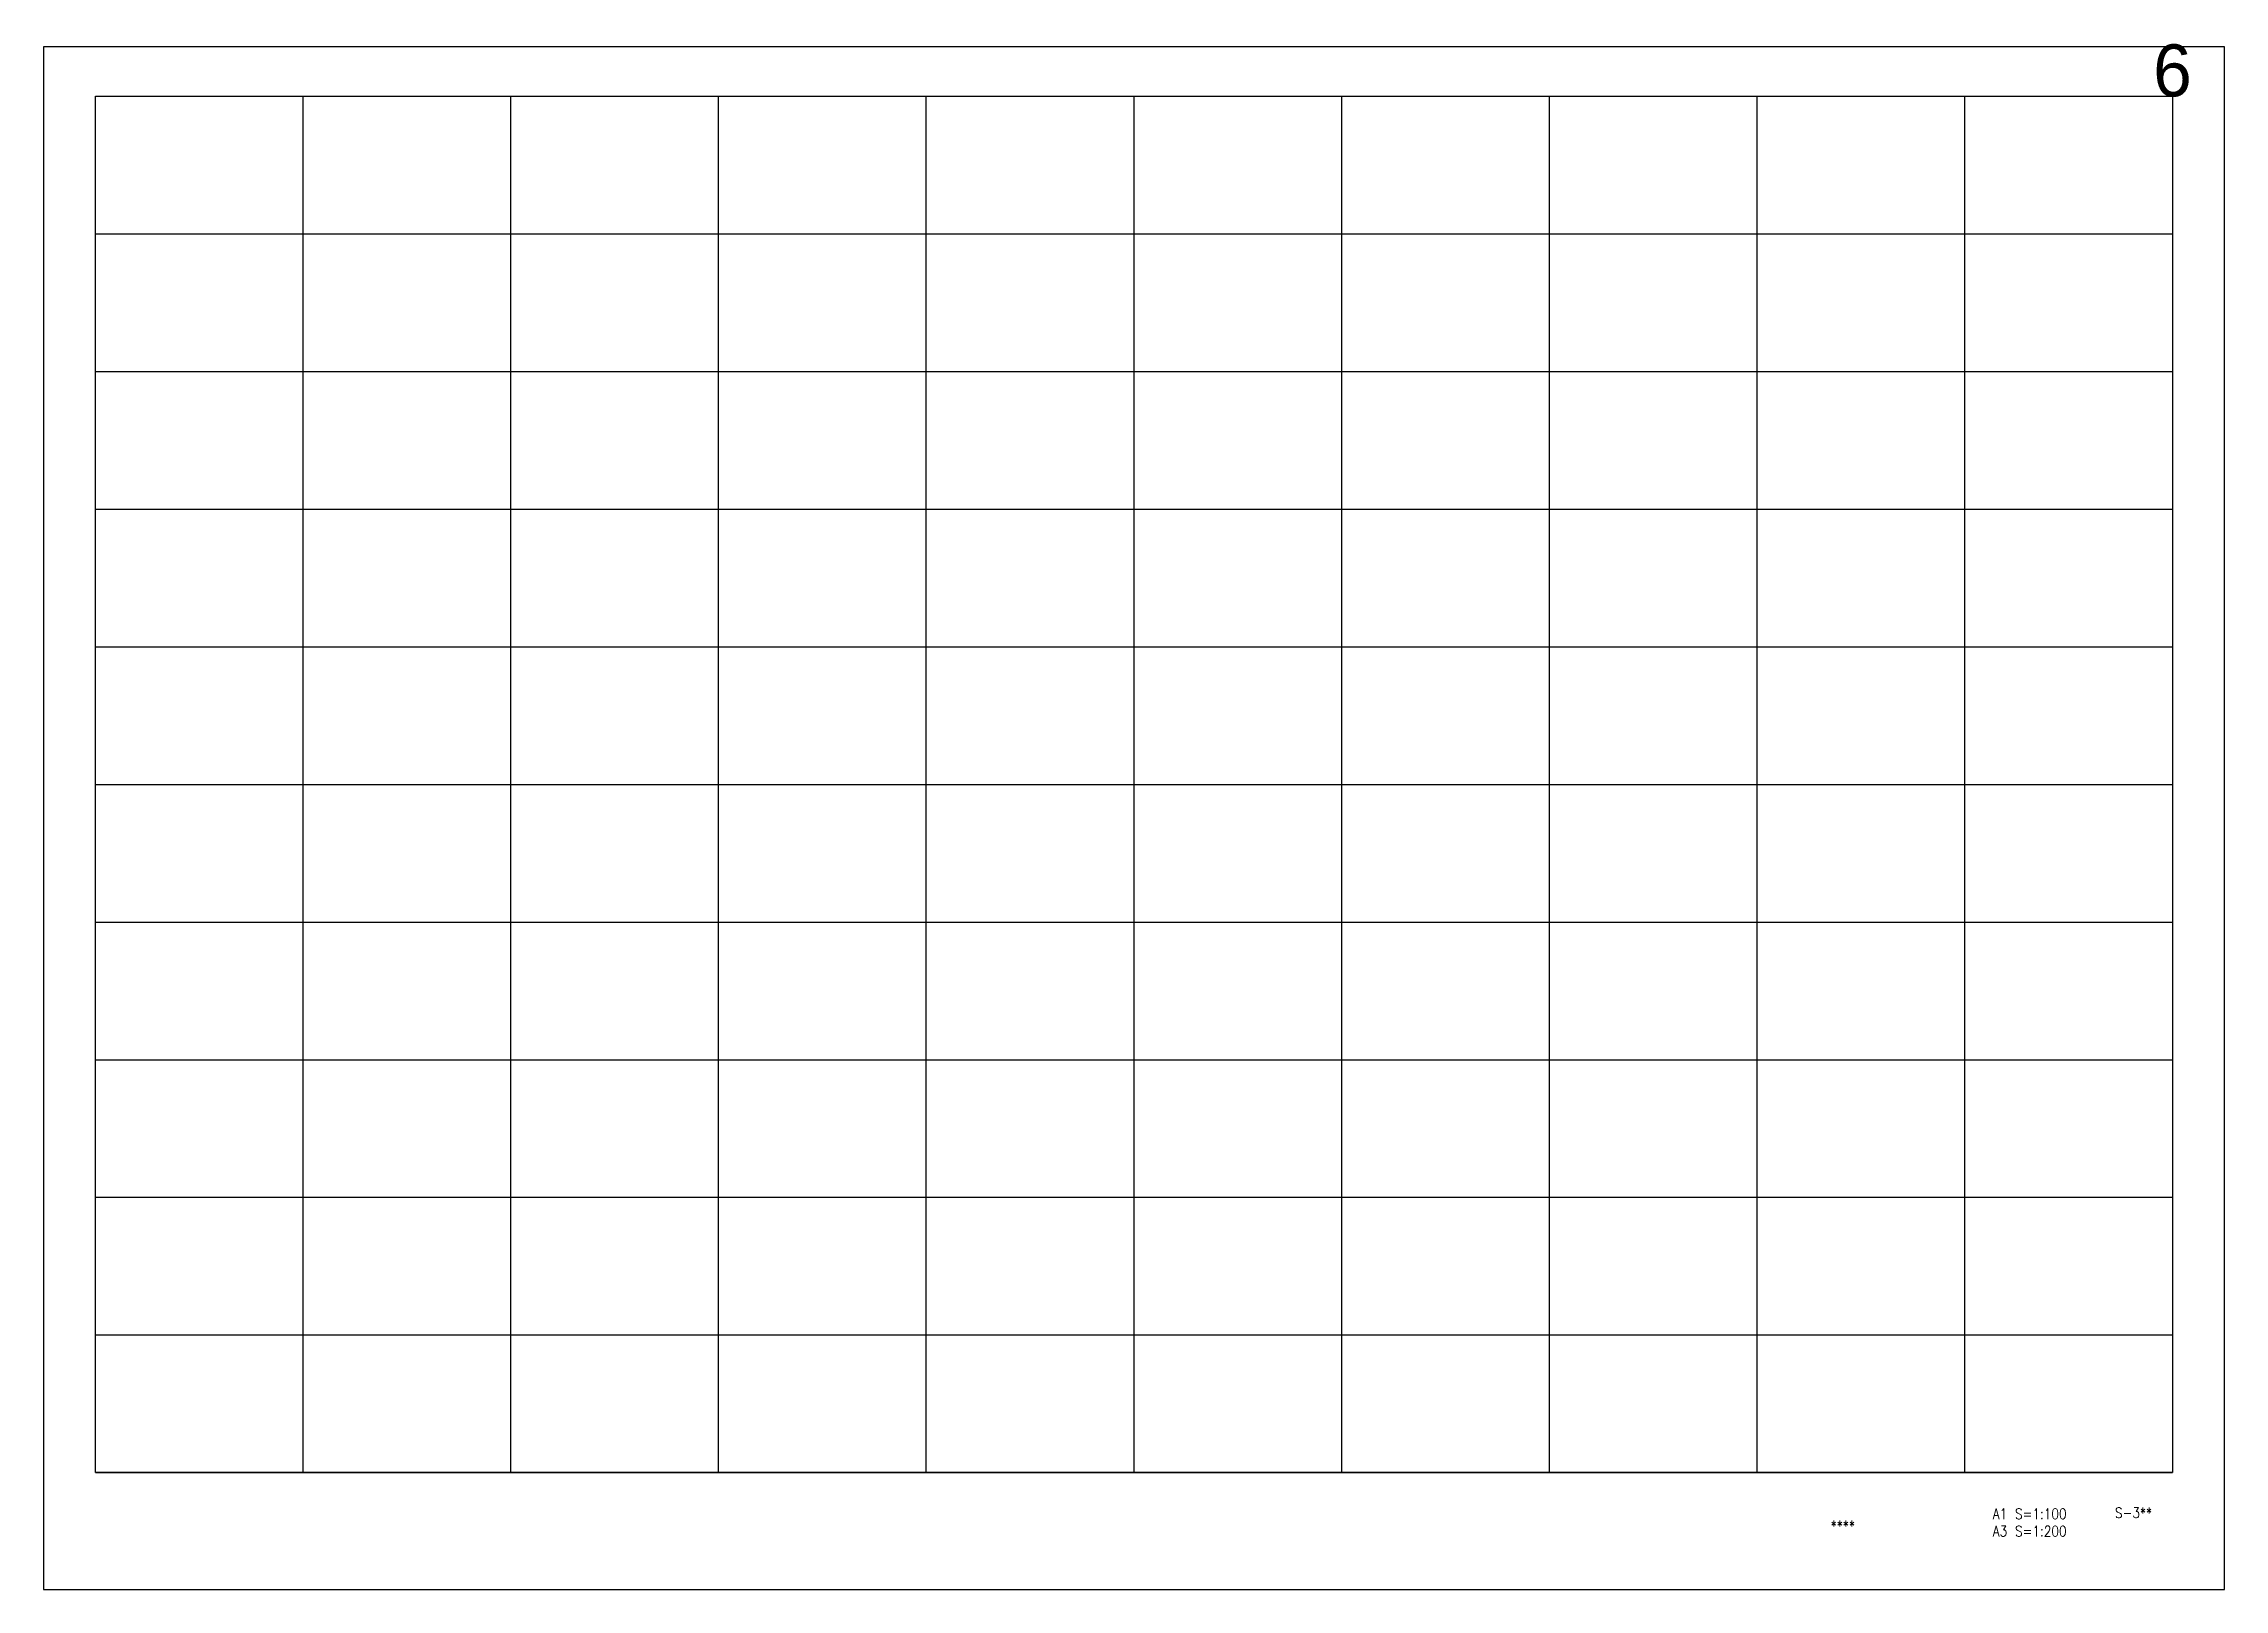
# Model space of a CAD drawing. Extents: x -668440 to 1010955, y -1678500 to 210463.
# Drawn here: x 0 to 210000, y -998500 to -849675 of the extents above; entities that cross this region are included whole.
import ezdxf
from ezdxf.enums import TextEntityAlignment as Align

# ---------------------------------------------------------------- set-up
doc = ezdxf.new("R2010")
doc.units = 0
doc.header["$MEASUREMENT"] = 0
doc.layers.add('99_レイアウト枠', color=251, linetype='CONTINUOUS', plot=False)
doc.layers.add('99_頁番号', color=6, linetype='CONTINUOUS')
doc.styles.add('DRACAD', font='txt', dxfattribs={"width": 0.85, "bigfont": 'extfont2'})
doc.styles.get("Standard").update_dxf_attribs({"font": 'Osaka.ttc'})

msp = doc.modelspace()

# ---------------------------------------------------------------- texts
at = {"layer": '99_レイアウト枠'}
msp.add_text('6', height=5000, dxfattribs=at).set_placement((204999.99991, -854750), align=Align.CENTER)
at = {"layer": '99_頁番号', "char_height": 1000, "attachment_point": 5, "style": 'DRACAD'}
for s, insert in [('A1 S=1:100^JA3 S=1:200', (191249.99991, -992062.5)), ('{S-3**}', (201249.99991, -991125)), ('{  ****  }', (172499.99991, -992375))]:
    msp.add_mtext(s, dxfattribs=dict(at, insert=insert))

# ---------------------------------------------------------------- linework, layer by layer
at = {"layer": '99_レイアウト枠'}
for p, q in [((5000, -987250), (5000, -854750)), ((25000, -987250), (25000, -854750)), ((45000, -987250), (45000, -854750)), ((65000, -987250), (65000, -854750)), ((85000, -987250), (85000, -854750)), ((105000, -987250), (105000, -854750)), ((124999.99995, -987250), (124999.99995, -854750)), ((144999.99995, -987250), (144999.99995, -854750)), ((164999.99995, -987250), (164999.99995, -854750)), ((184999.99995, -987250), (184999.99995, -854750)), ((5000, -868000), (204999.99991, -868000)), ((5000, -881250), (204999.99991, -881250)), ((5000, -894500), (204999.99991, -894500)), ((5000, -907750), (204999.99991, -907750)), ((5000, -921000), (204999.99991, -921000)), ((5000, -934250), (204999.99991, -934250)), ((5000, -947500), (204999.99991, -947500)), ((5000, -960750), (204999.99991, -960750)), ((5000, -974000), (204999.99991, -974000)), ((5000, -987250), (204999.99991, -987250))]:
    msp.add_line(p, q, dxfattribs=at)
for points in [[(0, -998500), (210000, -998500), (210000, -850000), (0, -850000)], [(5000, -854750), (204999.99991, -854750), (204999.99991, -987250), (5000, -987250)]]:
    msp.add_lwpolyline(points, close=True, dxfattribs=at)

msp.set_redraw_order([(e.dxf.handle, doc.entitydb.next_handle()) for e in msp.query("TEXT MTEXT ATTDEF DIMENSION ARC_DIMENSION")])  # texts and dimensions are drawn at this point

doc.saveas('drawing.dxf')
